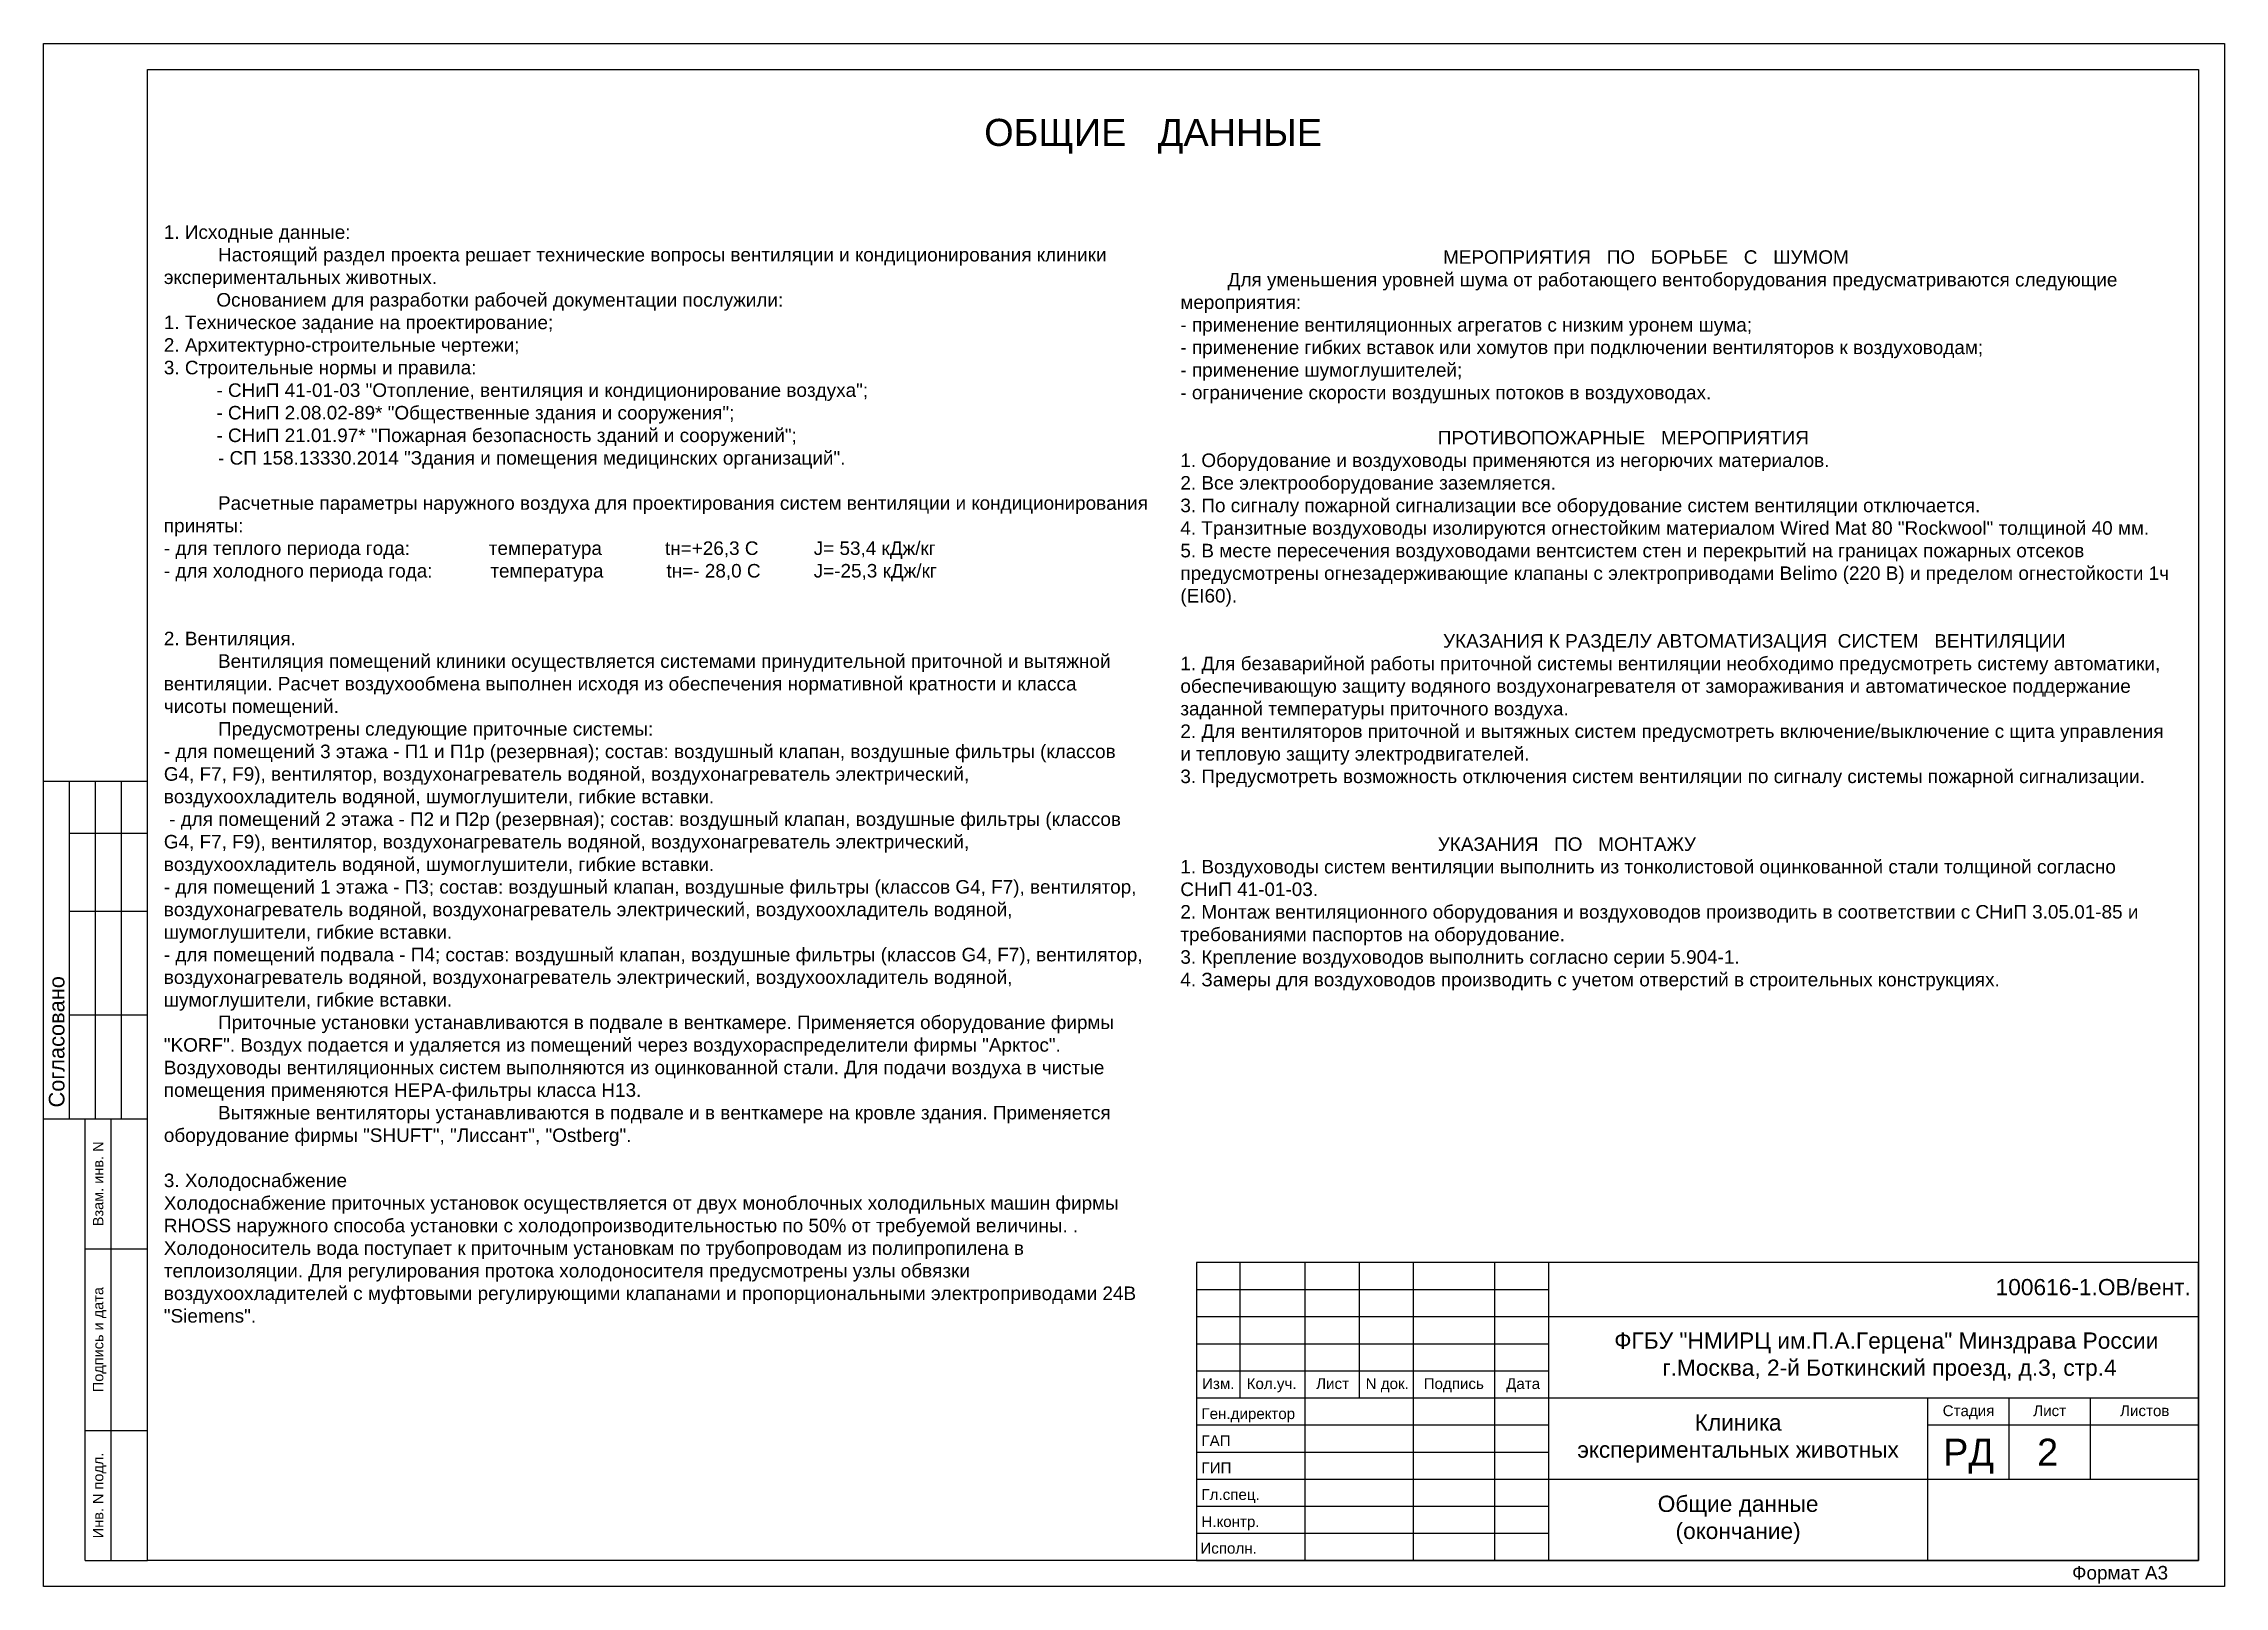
# Model space of a CAD drawing. Header units: millimetres. Extents: x -285783 to 224003, y -270247 to -22062.
# Drawn here: x -209664 to -169396, y -50537 to -22062 of the extents above; entities that cross this region are included whole.
import ezdxf
from ezdxf.enums import TextEntityAlignment as Align

# ---------------------------------------------------------------- set-up
doc = ezdxf.new("R2010")
doc.units = ezdxf.units.MM
doc.layers.add('12 текст рамки', color=7, linetype='Continuous', lineweight=30)
doc.layers.add('13 рамка', color=7, linetype='Continuous', lineweight=30)
doc.styles.add('РАМКА', font='arial.ttf')
doc.styles.add('ТЕКСТ', font='arial.ttf', dxfattribs={"oblique": 10, "height": 150})

msp = doc.modelspace()

# ---------------------------------------------------------------- texts
at = {"layer": '12 текст рамки', "style": 'РАМКА'}
msp.add_text('ОБЩИЕ   ДАННЫЕ', height=500, dxfattribs=at).set_placement((-189177, -23700), align=Align.MIDDLE_CENTER)
at = {"layer": '12 текст рамки', "lineweight": 15, "style": 'ТЕКСТ'}
msp.add_text('Согласовано', height=287.63, rotation=90, dxfattribs=at).set_placement((-209424, -41698), align=Align.MIDDLE_LEFT)
for s, p in [('Взам. инв. N', (-208657, -43107)), ('Подпись и дата', (-208657, -45983)), ('Инв. N подл.', (-208657, -48859))]:
    msp.add_text(s, height=191.75, rotation=90, dxfattribs=at).set_placement(p, align=Align.MIDDLE_CENTER)
at = {"layer": '12 текст рамки', "style": 'РАМКА'}
msp.add_text('100616-1.ОВ/вент.', height=300, dxfattribs=at).set_placement((-173620, -45164))
at = {"layer": '12 текст рамки', "style": 'ТЕКСТ'}
for s, p in [('РД', (-174120, -48311)), ('2', (-172660, -48311))]:
    msp.add_text(s, height=500, dxfattribs=at).set_placement(p, align=Align.CENTER)
msp.add_text('Формат А3', height=250, dxfattribs=at).set_placement((-172208, -50285), align=Align.MIDDLE_LEFT)
at = {"layer": '12 текст рамки', "style": 'РАМКА'}
for s, insert, char_height, width, attachment_point in [('{\\fArial|b0|i0|c238|p34;1. }Исходные данные{\\fArial|b0|i0|c238|p34;:          \\P^I}Настоящий раздел проекта решает технические вопросы вентиляции и кондиционирования клиники экспериментальных животных{\\fArial|b0|i0|c238|p34;.\\P          }Основанием для разработки рабочей документации послужили{\\fArial|b0|i0|c238|p34;:\\P1. }Техническое задание на проектирование{\\fArial|b0|i0|c238|p34;;\\P2. }Архитектурно{\\fArial|b0|i0|c238|p34;-}строительные чертежи{\\fArial|b0|i0|c238|p34;;\\P3. }Строительные нормы и правила{\\fArial|b0|i0|c238|p34;:\\P          - }СНиП {\\fArial|b0|i0|c238|p34;41-01-03 "}Отопление{\\fArial|b0|i0|c238|p34;, }вентиляция и кондиционирование воздуха{\\fArial|b0|i0|c238|p34;";\\P          - }СНиП {\\fArial|b0|i0|c238|p34;2.08.02-89* "}Общественные здания и сооружения{\\fArial|b0|i0|c238|p34;";\\P          - }СНиП {\\fArial|b0|i0|c238|p34;21.01.97* "}Пожарная безопасность зданий и сооружений{\\fArial|b0|i0|c238|p34;"};\\P^I- СП 158.13330.2014 "Здания и помещения медицинских организаций".{\\fArial|b0|i0|c238|p34; \\P\\P^I}Расчетные параметры наружного воздуха для проектирования систем вентиляции и кондиционирования приняты{\\fArial|b0|i0|c238|p34;:\\P- }для теплого периода года{\\fArial|b0|i0|c238|p34;:               }температура            tн=+{\\fArial|b0|i0|c238|p34;2}6,3{\\fArial|b0|i0|c238|p34; }С^I^IJ= 53,4 кДж/кг\\P{\\fArial|b0|i0|c238|p34;- }для холодного периода года{\\fArial|b0|i0|c238|p34;:           }температура            tн={\\fArial|b0|i0|c238|p34;-} {\\fArial|b0|i0|c238|p34;2}8{\\fArial|b0|i0|c238|p34;,0 }С^IJ=-25,3 кДж/кг\\P\\P^I\\P{\\fArial|b0|i0|c238|p34;2. }Вентиляция{\\fArial|b0|i0|c238|p34;.\\P     ^I}Вентиляция помещений клиники осуществляется системами принудительной приточной и вытяжной вентиляции{\\fArial|b0|i0|c238|p34;.} Расчет воздухообмена выполнен исходя из обеспечения нормативной кратности и класса чисоты помещений.\\P^IПредусмотрены следующие приточные системы:{\\fArial|b0|i0|c238|p34;  \\P}- для помещений 3 этажа - П1 и П1р (резервная); состав: воздушный клапан, воздушные фильтры (классов G4, F7, F9), вентилятор, воздухонагреватель водяной, воздухонагреватель электрический, воздухоохладитель водяной, шумоглушители, гибкие вставки.\\P - для помещений 2 этажа - П2 и П2р (резервная); состав: воздушный клапан, воздушные фильтры (классов G4, F7, F9), вентилятор, воздухонагреватель водяной, воздухонагреватель электрический, воздухоохладитель водяной, шумоглушители, гибкие вставки.\\P- для помещений 1 этажа - П3; состав: воздушный клапан, воздушные фильтры (классов G4, F7), вентилятор, воздухонагреватель водяной, воздухонагреватель электрический, воздухоохладитель водяной, шумоглушители, гибкие вставки.\\P- для помещений подвала - П4; состав: воздушный клапан, воздушные фильтры (классов G4, F7), вентилятор, воздухонагреватель водяной, воздухонагреватель электрический, воздухоохладитель водяной, шумоглушители, гибкие вставки.\\P^IПриточные установки устанавливаются в подвале в венткамере. Применяется оборудование фирмы "KORF". Воздух подается и удаляется из помещений через воздухораспределители фирмы {\\fArial|b0|i0|c238|p34;"}Арктос{\\fArial|b0|i0|c238|p34;"}. Воздуховоды вентиляционных систем выполняются из оцинкованной стали{\\fArial|b0|i0|c238|p34;.\\fArial|b0|i0|c186|p34; }Для подачи воздуха в чистые помещения применяются НЕРА-фильтры класса Н13. \\P^IВытяжные вентиляторы устанавливаются в подвале и в венткамере на кровле здания. Применяется оборудование фирмы "SHUFT", "Лиссант", "Ostberg".\\P\\P3. Холодоснабжение\\PХолодоснабжение приточных установок осуществляется от двух моноблочных холодильных машин фирмы RHOSS наружного способа установки с холодопроизводительностью по 50% от требуемой величины. . Холодоноситель вода поступает к приточным установкам по трубопроводам из полипропилена в теплоизоляции. Для регулирования протока холодоносителя предусмотрены узлы обвязки воздухоохладителей с муфтовыми регулирующими клапанами и пропорциональными электроприводами 24В "Siemens".', (-207444, -25415), 250, 18040.75, 1), ('                                                  МЕРОПРИЯТИЯ   ПО   БОРЬБЕ   С   ШУМОМ\\P         Для уменьшения уровней шума от работающего вентоборудования предусматриваются следующие мероприятия:\\P- применение вентиляционных агрегатов с низким уронем шума;\\P- применение гибких вставок или хомутов при подключении вентиляторов к воздуховодам;\\P- применение шумоглушителей;\\P- ограничение скорости воздушных потоков в воздуховодах.\\P\\P                                                 ПРОТИВОПОЖАРНЫЕ   МЕРОПРИЯТИЯ\\P1. Оборудование и воздуховоды применяются из негорючих материалов.\\P2. Все электрооборудование заземляется.\\P3. По сигналу пожарной сигнализации все оборудование систем вентиляции отключается.\\P4. Транзитные воздуховоды изолируются огнестойким материалом Wired Mat 80 "Rockwool" толщиной 40 мм.\\P5. В месте пересечения воздуховодами вентсистем стен и перекрытий на границах пожарных отсеков предусмотрены огнезадерживающие клапаны с электроприводами Belimo (220 В) и пределом огнестойкости 1ч (EI60). \\P\\P                                                  УКАЗАНИЯ К РАЗДЕЛУ АВТОМАТИЗАЦИЯ  СИСТЕМ   ВЕНТИЛЯЦИИ\\P1. Для безаварийной работы приточной системы вентиляции необходимо предусмотреть систему автоматики, обеспечивающую защиту водяного воздухонагревателя от замораживания и автоматическое поддержание заданной температуры приточного воздуха.\\P2. Для вентиляторов приточной и вытяжных систем предусмотреть включение/выключение с щита управления и тепловую защиту электродвигателей.\\P3. Предусмотреть возможность отключения систем вентиляции по сигналу системы пожарной сигнализации.\\P    \\P\\P                                                 УКАЗАНИЯ   ПО   МОНТАЖУ\\P1. Воздуховоды систем вентиляции выполнить из тонколистовой оцинкованной стали толщиной согласно СНиП 41-01-03.\\P2. Монтаж вентиляционного оборудования и воздуховодов производить в соответствии с СНиП 3.05.01-85 и требованиями паспортов на оборудование.\\P3. Крепление воздуховодов выполнить согласно серии 5.904-1.\\P4. Замеры для воздуховодов производить с учетом отверстий в строительных конструкциях.\\P\\P\\P    ', (-188674, -25876), 250, 18250.18, 1), ('Клиника\\Pэкспериментальных животных', (-178375, -47808), 300, 7000, 5), ('Общие данные\\P(окончание)', (-178375, -49308), 300, 7000, 5)]:
    msp.add_mtext(s, dxfattribs=dict(at, insert=insert, char_height=char_height, width=width, attachment_point=attachment_point))
at = {"layer": '12 текст рамки', "insert": (-175638, -46296), "char_height": 300, "attachment_point": 5, "style": 'РАМКА'}
msp.add_mtext_dynamic_manual_height_columns('ФГБУ "НМИРЦ им.П.А.Герцена" Минздрава России\\P г.Москва, 2-й Боткинский проезд, д.3, стр.4 ', width=12195.52, gutter_width=1250, heights=[0], dxfattribs=at)
at = {"layer": '13 рамка', "style": 'ТЕКСТ'}
for s, p in [('Изм.', (-187973, -46895)), ('Кол.уч.', (-186989, -46895)), ('Лист', (-185863, -46895)), ('N док.', (-184854, -46895)), ('Подпись', (-183625, -46895)), ('Дата', (-182345, -46895)), ('Стадия', (-174120, -47395)), ('Лист', (-172622, -47395)), ('Листов', (-170866, -47395))]:
    msp.add_text(s, height=200, dxfattribs=at).set_placement(p, align=Align.CENTER)
for s, p in [('Ген.директор', (-188284, -47449)), ('ГАП', (-188284, -47949)), ('ГИП', (-188284, -48449)), ('Гл.спец.', (-188284, -48942)), ('Н.контр.', (-188284, -49442)), (' Исполн.', (-188382, -49933))]:
    msp.add_text(s, height=200, dxfattribs=at).set_placement(p)

# ---------------------------------------------------------------- linework, layer by layer
at = {"layer": '13 рамка'}
for p, q in [((-209664, -35676), (-207747, -35676)), ((-209185, -41908), (-209185, -35676)), ((-208705, -41908), (-208705, -35676)), ((-208226, -41908), (-208226, -35676)), ((-209185, -36635), (-207747, -36635)), ((-209185, -38073), (-207747, -38073)), ((-209185, -39991), (-207747, -39991)), ((-209664, -41908), (-207747, -41908)), ((-208897, -50058), (-208897, -41908)), ((-208418, -50058), (-208418, -41908)), ((-208897, -44305), (-207747, -44305)), ((-188375, -44558), (-188375, -50058)), ((-169875, -44558), (-188375, -44558)), ((-187575, -44558), (-187575, -47058)), ((-186375, -44558), (-186375, -50058)), ((-185375, -44558), (-185375, -47058)), ((-184375, -44558), (-184375, -50058)), ((-182875, -44558), (-182875, -50058)), ((-181875, -44558), (-181875, -50058)), ((-169875, -50058), (-169875, -44558)), ((-188375, -45058), (-181875, -45058)), ((-188375, -45558), (-169875, -45558)), ((-188375, -46058), (-181875, -46058)), ((-188375, -46558), (-181875, -46558)), ((-188375, -47058), (-169875, -47058)), ((-174875, -47058), (-174875, -50058)), ((-173375, -47058), (-173375, -48558)), ((-171875, -47058), (-171875, -48558)), ((-208897, -47661), (-207747, -47661)), ((-188375, -47558), (-181875, -47558)), ((-174875, -47558), (-169875, -47558)), ((-188375, -48058), (-181875, -48058)), ((-188375, -48558), (-169875, -48558)), ((-188375, -49058), (-181875, -49058)), ((-188375, -49558), (-181875, -49558)), ((-208897, -50058), (-207747, -50058)), ((-188375, -50058), (-169875, -50058)), ((-188375, -50058), (-169875, -50058)), ((-188375, -50058), (-169875, -50058))]:
    msp.add_line(p, q, dxfattribs=at)
for points in [[(-209664, -22062), (-169396, -22062), (-169396, -50537), (-209664, -50537)], [(-207747, -22541), (-169875, -22541), (-169875, -50058), (-207747, -50058)]]:
    msp.add_lwpolyline(points, close=True, dxfattribs=at)

msp.set_redraw_order([(e.dxf.handle, doc.entitydb.next_handle()) for e in msp.query("TEXT MTEXT ATTDEF DIMENSION ARC_DIMENSION")])  # texts and dimensions are drawn at this point

doc.saveas('drawing.dxf')
